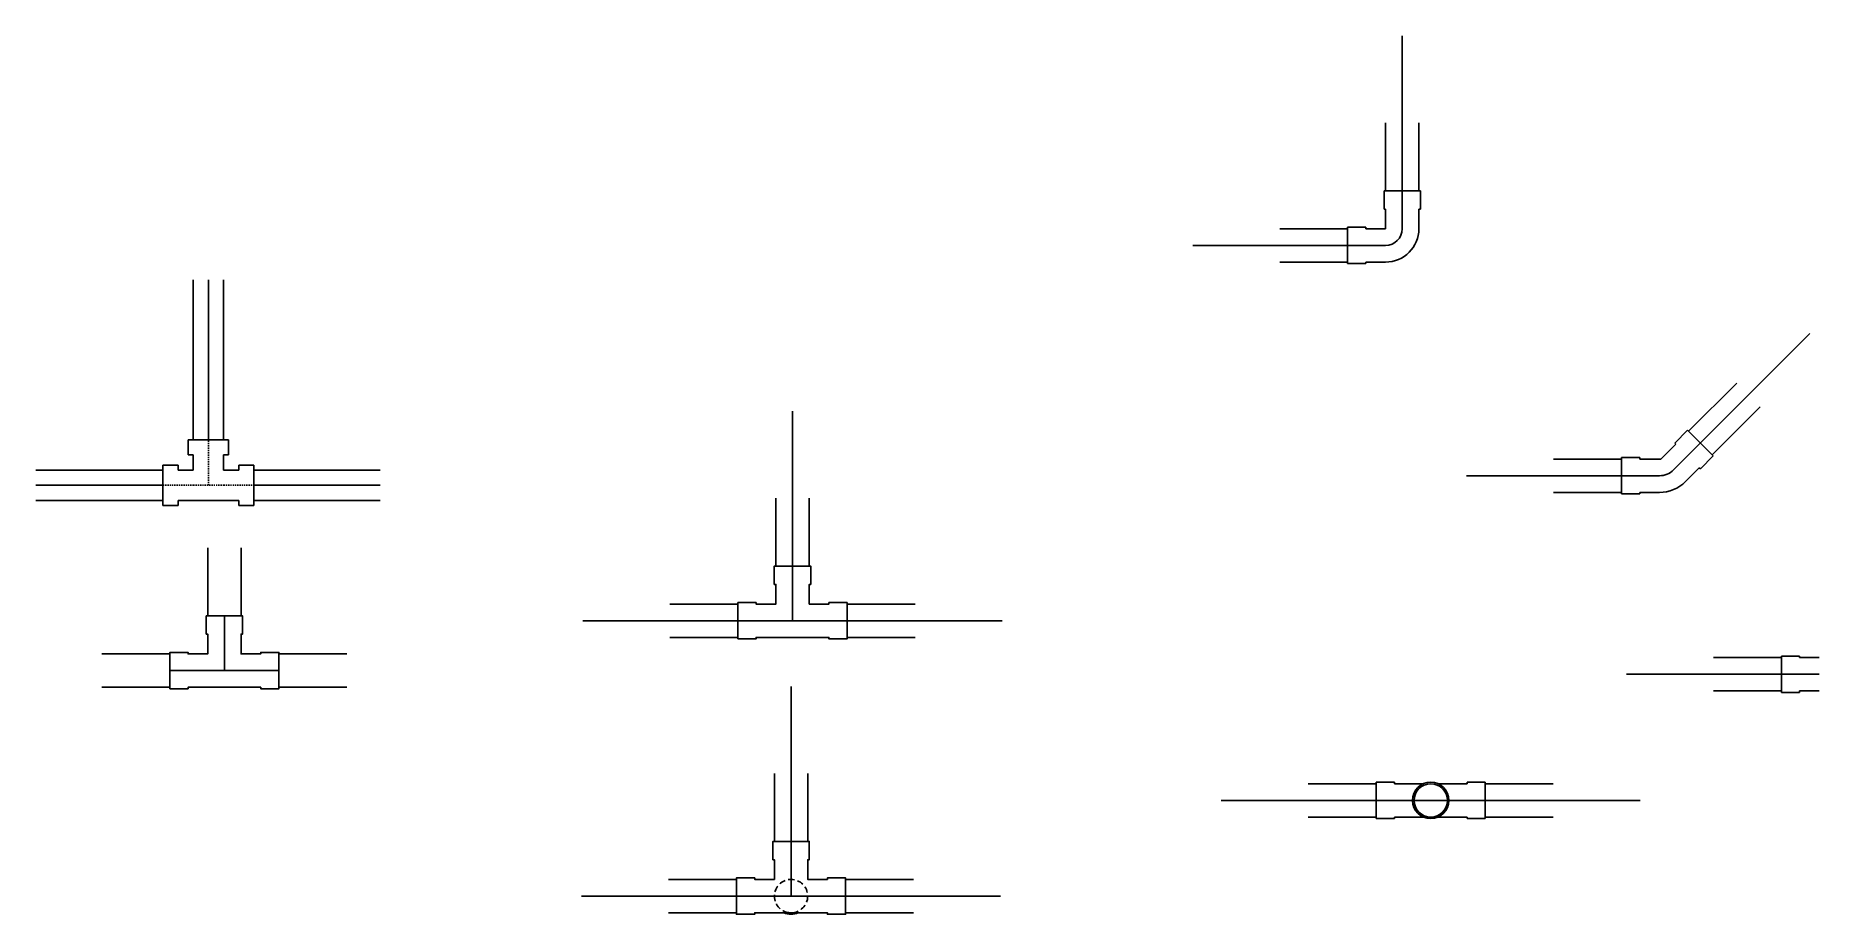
# Model space of a CAD drawing. Header units: inches. Extents: x 7 to 317, y -226 to 200.
# Drawn here: x 7.3 to 183.9, y 48.7 to 135.6 of the extents above; entities that cross this region are included whole.
import ezdxf

# ---------------------------------------------------------------- set-up
doc = ezdxf.new("R2010")
doc.units = ezdxf.units.IN
doc.header["$MEASUREMENT"] = 0
doc.linetypes.add('Vent', pattern=[0.1875, 0.125, -0.0625])
doc.layers.add('CW', color=3, linetype='Cold_Water_Flow')
doc.layers.add('LineLayer', color=3, linetype='Vent')
doc.layers.add('DetailLayer', color=149, linetype='Continuous', true_color=0x3a4355)
doc.styles.get("Standard").update_dxf_attribs({"font": 'arial.ttf'})
doc.linetypes.add('Cold_Water_Flow', pattern='A,0.875,-0.125,0,-0.125,0.875,-0.125,["CW",Standard,S=0.1,R=0,X=-0.12585,Y=-0.05],-0.1,0.875,[1,GEC_FlowArrow.shx,S=0.0625,R=0,X=0,Y=0],0.5', length=3.6)

msp = doc.modelspace()

# ---------------------------------------------------------------- linework, layer by layer
at = {"layer": 'CW'}
for p, q in [((24.43626, 95.64958), (24.43626, 111.4795)), ((19.93626, 91.14958), (7.33598, 91.14958)), ((28.93626, 91.14958), (41.44328, 91.14958))]:
    msp.add_line(p, q, dxfattribs=at)
at = {"layer": 'DetailLayer'}
for p, q in [((142.60624, 135.61033), (142.60624, 116.52103)), ((140.95624, 120.27103), (140.95624, 126.99973)), ((144.25624, 120.27103), (144.25624, 126.99973)), ((144.40624, 120.27103), (140.80624, 120.27103)), ((140.80624, 120.27103), (140.80624, 118.47103)), ((144.40624, 118.47103), (144.40624, 120.27103)), ((140.80624, 118.47103), (140.95624, 118.47103)), ((140.95624, 118.47103), (140.95624, 116.52103)), ((144.25624, 116.52103), (144.25624, 118.47103)), ((144.25624, 118.47103), (144.40624, 118.47103)), ((139.00624, 116.67103), (137.20624, 116.67103)), ((137.20624, 116.67103), (137.20624, 113.07103)), ((139.00624, 116.52103), (139.00624, 116.67103)), ((121.86695, 114.87103), (140.95624, 114.87103)), ((137.20624, 116.52103), (130.47754, 116.52103)), ((140.95624, 116.52103), (139.00624, 116.52103)), ((144.25624, 116.52103), (144.25624, 116.52103)), ((137.20624, 113.22103), (130.47754, 113.22103)), ((137.20624, 113.07103), (139.00624, 113.07103)), ((139.00624, 113.07103), (139.00624, 113.22103)), ((139.00624, 113.22103), (140.95624, 113.22103)), ((22.93626, 95.64958), (22.93626, 111.4795)), ((25.93626, 95.64958), (25.93626, 111.4795)), ((182.97032, 106.17352), (169.47215, 92.67535)), ((170.95707, 96.49373), (175.71498, 101.25164)), ((173.29052, 94.16028), (178.04843, 98.91819)), ((82.25384, 98.49013), (82.25384, 77.75084)), ((22.93626, 95.64958), (22.43626, 95.64958)), ((22.43626, 95.64958), (22.43626, 94.14958)), ((22.93626, 95.64958), (25.93626, 95.64958)), ((25.93626, 95.64958), (26.43626, 95.64958)), ((26.43626, 95.64958), (26.43626, 94.14958)), ((170.851, 96.5998), (169.57821, 95.327)), ((173.39659, 94.05421), (170.851, 96.5998)), ((22.93626, 94.14958), (22.43626, 94.14958)), ((22.93626, 94.14958), (22.93626, 93.12172)), ((25.93626, 94.14958), (26.43626, 94.14958)), ((25.93626, 94.14958), (25.93626, 93.12172)), ((164.31378, 93.74199), (157.58509, 93.74199)), ((166.11378, 93.89199), (164.31378, 93.89199)), ((164.31378, 93.89199), (164.31378, 90.29199)), ((166.11378, 93.74199), (166.11378, 93.89199)), ((168.20533, 93.74199), (166.11378, 93.74199)), ((169.68428, 95.22094), (168.20533, 93.74199)), ((169.57821, 95.327), (169.68428, 95.22094)), ((170.53878, 93.74199), (170.53878, 93.74199)), ((172.1238, 92.78142), (173.39659, 94.05421)), ((19.93626, 92.64958), (7.33598, 92.64958)), ((19.93626, 92.64958), (19.93626, 93.14958)), ((19.93626, 93.14958), (21.43626, 93.14958)), ((19.93626, 89.64958), (19.93626, 92.64958)), ((21.43626, 92.64958), (21.43626, 93.14958)), ((21.43626, 92.64958), (22.46412, 92.64958)), ((22.46412, 92.64958), (22.93626, 92.64958)), ((22.93626, 93.12172), (22.93626, 92.64958)), ((25.93626, 93.12172), (25.93626, 92.64958)), ((26.4084, 92.64958), (25.93626, 92.64958)), ((27.43626, 92.64958), (26.4084, 92.64958)), ((28.93626, 93.14958), (27.43626, 93.14958)), ((27.43626, 92.64958), (27.43626, 93.14958)), ((28.93626, 92.64958), (28.93626, 93.14958)), ((28.93626, 89.64958), (28.93626, 92.64958)), ((28.93626, 92.64958), (41.44328, 92.64958)), ((148.97449, 92.09199), (168.06378, 92.09199)), ((170.63887, 91.50863), (172.01773, 92.88749)), ((172.01773, 92.88749), (172.1238, 92.78142)), ((164.31378, 90.44199), (157.58509, 90.44199)), ((164.31378, 90.29199), (166.11378, 90.29199)), ((166.11378, 90.29199), (166.11378, 90.44199)), ((166.11378, 90.44199), (168.06378, 90.44199)), ((19.93626, 89.64958), (7.33598, 89.64958)), ((19.93626, 89.64958), (19.93626, 89.14958)), ((19.93626, 89.14958), (21.43626, 89.14958)), ((21.43626, 89.64958), (21.43626, 89.14958)), ((21.43626, 89.64958), (27.43626, 89.64958)), ((27.43626, 89.64958), (27.43626, 89.14958)), ((28.93626, 89.14958), (27.43626, 89.14958)), ((28.93626, 89.64958), (28.93626, 89.14958)), ((28.93626, 89.64958), (41.44328, 89.64958)), ((80.60384, 83.15084), (80.60384, 89.87953)), ((83.90384, 83.15084), (83.90384, 89.87953)), ((24.37227, 78.22532), (24.37227, 84.95402)), ((27.67227, 78.22532), (27.67227, 84.95402)), ((24.22227, 78.22532), (27.82227, 78.22532)), ((24.22227, 78.22532), (24.22227, 76.42532)), ((26.02227, 72.82532), (26.02227, 78.22532)), ((27.82227, 78.22532), (27.82227, 76.42532)), ((61.51455, 77.75084), (82.25384, 77.75084)), ((76.85384, 79.40084), (70.12514, 79.40084)), ((102.99314, 77.75084), (82.25384, 77.75084)), ((87.65384, 79.40084), (94.38254, 79.40084)), ((24.22227, 76.42532), (24.37227, 76.42532)), ((24.37227, 76.42532), (24.37227, 74.47532)), ((27.82227, 76.42532), (27.67227, 76.42532)), ((27.67227, 76.42532), (27.67227, 74.47532)), ((76.85384, 76.10084), (70.12514, 76.10084)), ((87.65384, 76.10084), (94.38254, 76.10084)), ((20.62227, 74.47532), (13.89357, 74.47532)), ((20.62227, 71.02532), (20.62227, 74.62532)), ((20.62227, 74.62532), (22.42227, 74.62532)), ((22.42227, 74.62532), (22.42227, 74.47532)), ((22.42227, 74.47532), (24.37227, 74.47532)), ((29.62227, 74.47532), (27.67227, 74.47532)), ((31.42227, 74.62532), (29.62227, 74.62532)), ((29.62227, 74.62532), (29.62227, 74.47532)), ((31.42227, 71.02532), (31.42227, 74.62532)), ((31.42227, 74.47532), (38.15097, 74.47532)), ((181.94574, 74.25929), (180.14574, 74.25929)), ((180.14574, 74.25929), (180.14574, 70.65929)), ((181.94574, 74.10929), (181.94574, 74.25929)), ((20.62227, 72.82532), (31.42227, 72.82532)), ((164.80645, 72.45929), (183.89574, 72.45929)), ((180.14574, 74.10929), (173.41704, 74.10929)), ((183.89574, 74.10929), (181.94574, 74.10929)), ((20.62227, 71.17532), (13.89357, 71.17532)), ((20.62227, 71.02532), (22.42227, 71.02532)), ((22.42227, 71.02532), (22.42227, 71.17532)), ((22.42227, 71.17532), (29.62227, 71.17532)), ((29.62227, 71.02532), (29.62227, 71.17532)), ((31.42227, 71.02532), (29.62227, 71.02532)), ((31.42227, 71.17532), (38.15097, 71.17532)), ((82.10914, 71.25728), (82.10914, 50.51799)), ((180.14574, 70.80929), (173.41704, 70.80929)), ((180.14574, 70.65929), (181.94574, 70.65929)), ((181.94574, 70.65929), (181.94574, 70.80929)), ((181.94574, 70.80929), (183.89574, 70.80929)), ((80.45914, 55.91799), (80.45914, 62.64669)), ((83.75914, 55.91799), (83.75914, 62.64669)), ((140.02907, 61.63028), (133.30037, 61.63028)), ((141.82907, 61.78028), (140.02907, 61.78028)), ((140.02907, 61.78028), (140.02907, 58.18028)), ((141.82907, 61.63028), (141.82907, 61.78028)), ((143.77907, 61.63028), (141.82907, 61.63028)), ((143.77907, 61.63028), (144.70969, 61.63028)), ((146.14844, 61.63028), (147.07907, 61.63028)), ((149.02907, 61.63028), (147.07907, 61.63028)), ((150.82907, 61.78028), (149.02907, 61.78028)), ((149.02907, 61.78028), (149.02907, 61.63028)), ((150.82907, 58.18028), (150.82907, 61.78028)), ((150.82907, 61.63028), (157.55777, 61.63028)), ((124.68977, 59.98028), (145.42907, 59.98028)), ((140.02907, 58.33028), (133.30037, 58.33028)), ((141.82907, 58.18028), (141.82907, 58.33028)), ((141.82907, 58.33028), (144.70969, 58.33028)), ((166.16836, 59.98028), (145.42907, 59.98028)), ((146.14844, 58.33028), (149.02907, 58.33028)), ((149.02907, 58.33028), (149.02907, 58.18028)), ((150.82907, 58.33028), (157.55777, 58.33028)), ((140.02907, 58.18028), (141.82907, 58.18028)), ((140.02907, 58.18028), (140.02907, 58.18028)), ((149.02907, 58.18028), (150.82907, 58.18028)), ((76.70914, 52.16799), (69.98045, 52.16799)), ((87.50914, 52.16799), (94.23784, 52.16799)), ((61.36985, 50.51799), (82.10914, 50.51799)), ((102.84844, 50.51799), (82.10914, 50.51799)), ((76.70914, 48.86799), (69.98045, 48.86799)), ((87.50914, 48.86799), (94.23784, 48.86799))]:
    msp.add_line(p, q, dxfattribs=at)
for points in [[(76.85384, 75.95084), (78.65384, 75.95084), (78.65384, 76.10084), (85.85384, 76.10084), (85.85384, 75.95084), (87.65384, 75.95084), (87.65384, 79.55084), (85.85384, 79.55084), (85.85384, 79.40084), (83.90384, 79.40084), (83.90384, 81.35084), (84.05384, 81.35084), (84.05384, 83.15084), (80.45384, 83.15084), (80.45384, 81.35084), (80.60384, 81.35084), (80.60384, 79.40084), (78.65384, 79.40084), (78.65384, 79.55084), (76.85384, 79.55084), (76.85384, 75.95084)], [(20.62227, 71.02532), (22.42227, 71.02532), (22.42227, 71.17532), (29.62227, 71.17532), (29.62227, 71.02532), (31.42227, 71.02532), (31.42227, 74.62532), (29.62227, 74.62532), (29.62227, 74.47532), (27.67227, 74.47532), (27.67227, 76.42532), (27.82227, 76.42532), (27.82227, 78.22532), (24.22227, 78.22532), (24.22227, 76.42532), (24.37227, 76.42532), (24.37227, 74.47532), (22.42227, 74.47532), (22.42227, 74.62532), (20.62227, 74.62532), (20.62227, 71.02532)]]:
    msp.add_lwpolyline(points, close=True, dxfattribs=at)
msp.add_lwpolyline([(82.82852, 48.86799), (85.70914, 48.86799), (85.70914, 48.71799), (87.50914, 48.71799), (87.50914, 52.31799), (85.70914, 52.31799), (85.70914, 52.16799), (83.75914, 52.16799), (83.75914, 54.11799), (83.90914, 54.11799), (83.90914, 55.91799), (80.30914, 55.91799), (80.30914, 54.11799), (80.45914, 54.11799), (80.45914, 52.16799), (78.50914, 52.16799), (78.50914, 52.31799), (76.70914, 52.31799), (76.70914, 48.71799), (78.50914, 48.71799), (78.50914, 48.86799), (82.82852, 48.86799)], dxfattribs=at)
at = {"layer": 'DetailLayer', "linetype": 'Continuous', "ltscale": 10}
for radius in [1.8, 1.65]:
    msp.add_circle((145.42907, 59.98028), radius, dxfattribs=at)
at = {"layer": 'DetailLayer', "linetype": 'Vent', "ltscale": 5}
msp.add_circle((82.10914, 50.51799), 1.65, dxfattribs=at)
at = {"layer": 'DetailLayer'}
for centre, radius, end in [((140.95624, 116.52103), 3.3, 360), ((140.95624, 116.52103), 1.65, 360), ((168.06378, 94.08372), 1.99173, 315), ((168.06378, 94.08372), 3.64173, 315)]:
    msp.add_arc(centre, radius, 270, end, dxfattribs=at)
at = {"layer": 'DetailLayer', "linetype": 'Continuous', "ltscale": 5}
msp.add_arc((82.10914, 50.51799), 1.8, 246.4435357, 293.5564643, dxfattribs=at)
at = {"layer": 'LineLayer', "linetype": 'Vent'}
for p, q in [((24.43626, 91.14958), (24.43626, 95.64958)), ((19.93626, 91.14958), (22.93626, 91.14958)), ((22.93626, 91.14958), (25.93626, 91.14958)), ((25.93626, 91.14958), (28.93626, 91.14958))]:
    msp.add_line(p, q, dxfattribs=at)

doc.saveas('drawing.dxf')
